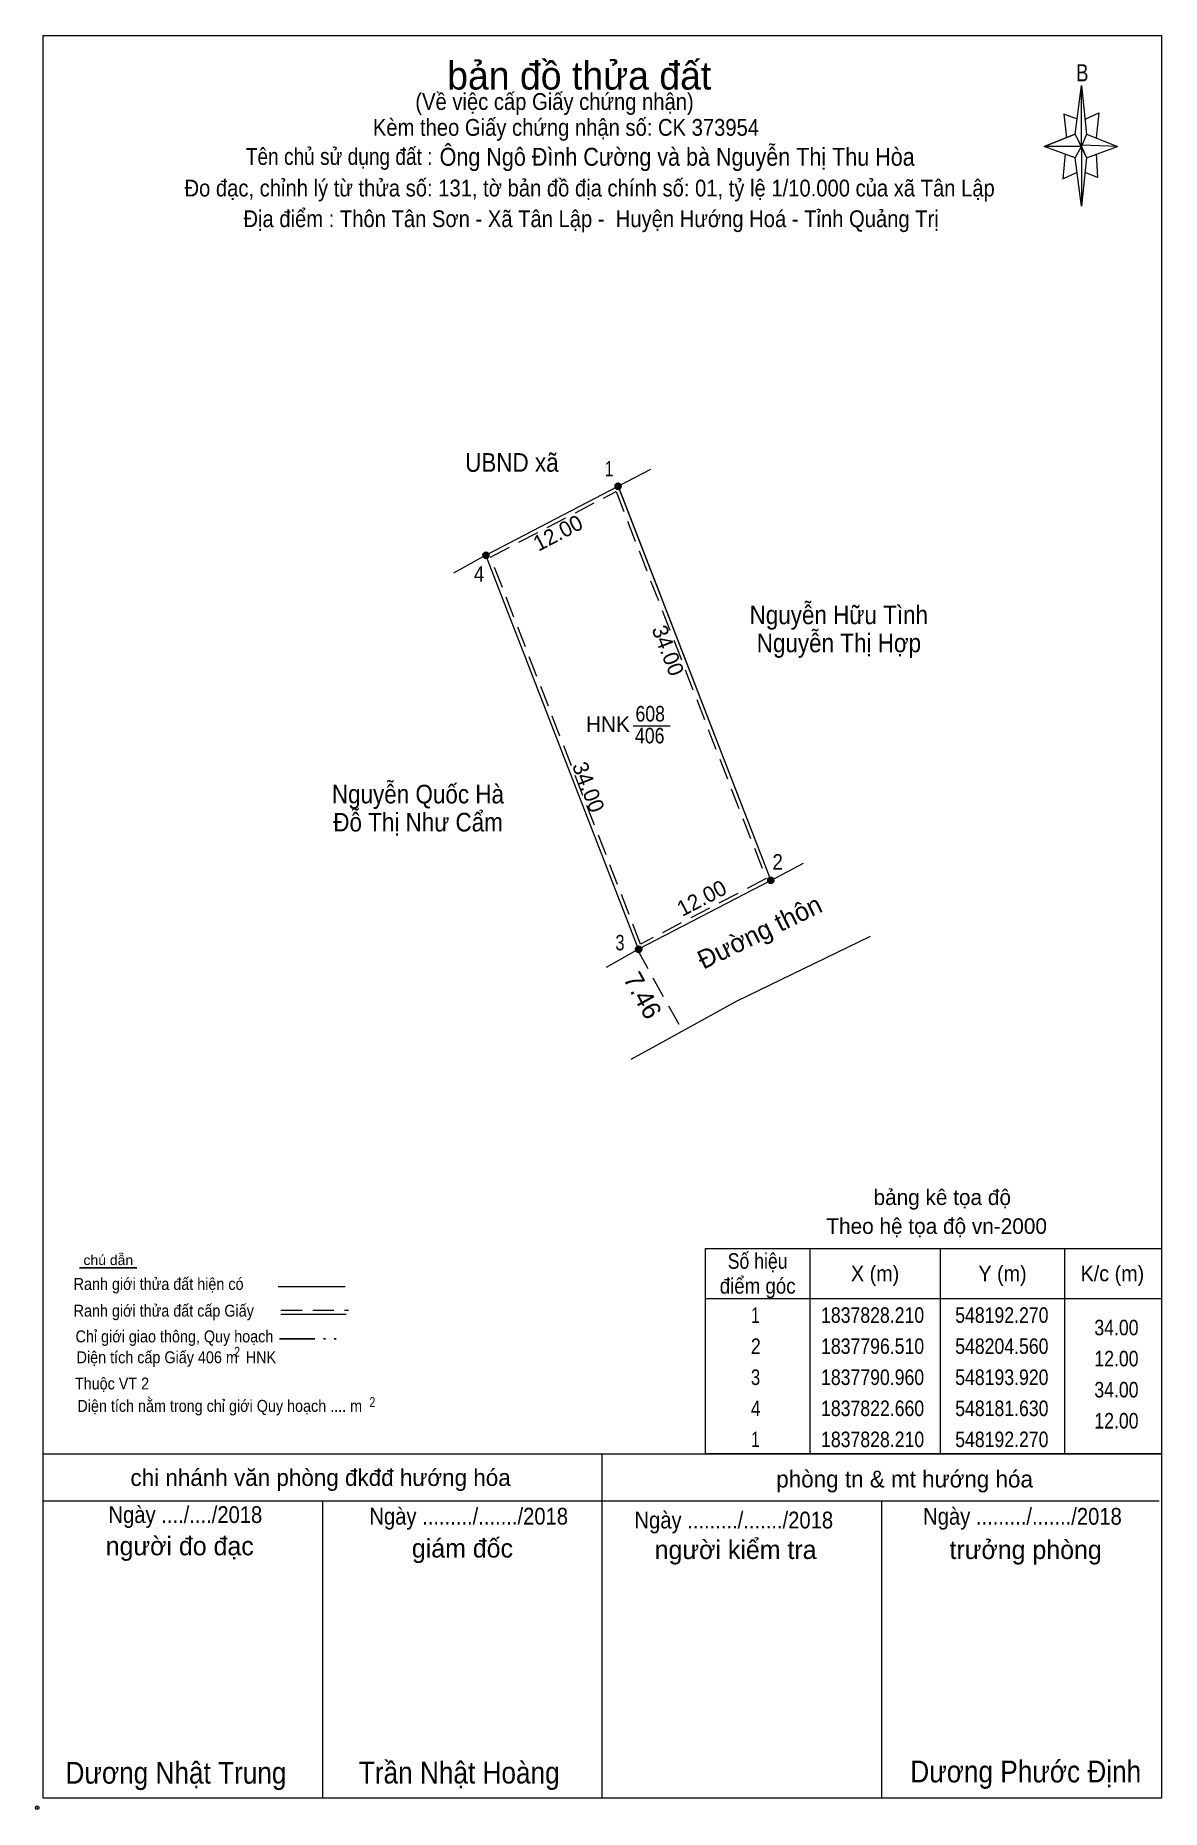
# Model space of a CAD drawing. Header units: metres. Extents: x 548092 to 548768, y 1837749 to 1837896.
# Drawn here: x 548271.2 to 548361.8, y 1837749.2 to 1837891.9 of the extents above; entities that cross this region are included whole.
import ezdxf
from ezdxf.enums import TextEntityAlignment as Align

# ---------------------------------------------------------------- set-up
doc = ezdxf.new("R2010")
doc.units = ezdxf.units.M
doc.header["$LTSCALE"] = 0.57
doc.header["$PDMODE"] = 32
doc.header["$PDSIZE"] = 0.285
doc.linetypes.add('DASH_DOUBLE_DOT', pattern=[9.2, 5, -1.2, 0.3, -1.2, 0.3, -1.2])
doc.linetypes.add('MEDIUM_DASHED', pattern=[4.5, 3, -1.5])
for name, color, linetype, lineweight in [('1', 7, 'Continuous', 13), ('10', 7, 'Continuous', 13), ('11', 7, 'Continuous', 25), ('27', 7, 'Continuous', 13), ('4', 7, 'Continuous', 13), ('63', 7, 'Continuous', 13)]:
    doc.layers.add(name, color=color, linetype=linetype, lineweight=lineweight)
doc.layers.add('36', color=7, linetype='Continuous')
doc.layers.add('9', color=7, linetype='Continuous')

msp = doc.modelspace()

# ---------------------------------------------------------------- texts
at = {"layer": '1', "width": 0.85}
for s, p in [('608', (548320.675, 1837836.69)), ('406', (548320.635, 1837834.93))]:
    msp.add_text(s, height=1.25, dxfattribs=at).set_placement(p, align=Align.CENTER)
at = {"layer": '1'}
msp.add_text('HNK', height=1.25, dxfattribs=at).set_placement((548317.275, 1837835.85), align=Align.CENTER)
at = {"layer": '10'}
for s, rotation, p in [('Đường thôn', 25.946, (548324.95, 1837816.72)), ('7.46', 299.064, (548318.47, 1837816))]:
    msp.add_text(s, height=1.5, rotation=rotation, dxfattribs=at).set_placement(p)
at = {"layer": '36', "width": 0.9}
for s, p in [('UBND xã', (548309.545, 1837856.78)), ('Nguyễn Hữu Tình', (548335.85, 1837844.52)), ('Nguyễn Thị Hợp', (548335.86, 1837842.26)), ('Nguyễn Quốc Hà', (548301.985, 1837830.1)), ('Đỗ Thị Như Cẩm', (548301.995, 1837827.84))]:
    msp.add_text(s, height=1.5, dxfattribs=at).set_placement(p, align=Align.CENTER)
at = {"layer": '4'}
for s, height, p in [('bản đồ thửa đất', 2.25, (548314.965, 1837887.53)), ('bảng kê tọa độ', 1.25, (548344.175, 1837797.79)), ('Theo hệ tọa độ vn-2000', 1.25, (548343.725, 1837795.47)), ('chi nhánh văn phòng đkđđ hướng hóa', 1.35, (548294.15, 1837775.19)), ('phòng tn & mt hướng hóa', 1.35, (548341.145, 1837775.07)), ('người đo đạc', 1.5, (548282.815, 1837769.61)), ('giám đốc', 1.5, (548305.565, 1837769.43)), ('người kiểm tra', 1.5, (548327.545, 1837769.31)), ('trưởng phòng', 1.5, (548350.885, 1837769.31))]:
    msp.add_text(s, height=height, dxfattribs=at).set_placement(p, align=Align.CENTER)
for s, height, width, p in [('B', 1.378, 0.8, (548355.45, 1837888.19)), ('(Về việc cấp Giấy chứng nhận)', 1.35, 0.9, (548312.975, 1837885.89)), ('Kèm theo Giấy chứng nhận số: CK 373954', 1.35, 0.9, (548313.895, 1837883.81)), ('Tên chủ sử dụng đất :', 1.35, 0.85, (548295.645, 1837881.47)), ('Đo đạc, chỉnh lý từ thửa số: 131, tờ bản đồ địa chính số: 01, tỷ lệ 1/10.000 của xã Tân Lập', 1.35, 0.9, (548315.8, 1837878.93)), ('Địa điểm : Thôn Tân Sơn - Xã Tân Lập -  Huyện Hướng Hoá - Tỉnh Quảng Trị ', 1.35, 0.9, (548316.145, 1837876.46)), ('chú dẫn', 0.7999, 1.05, (548277.07, 1837792.96)), ('Ranh giới thửa đất hiện có ', 0.96, 0.9, (548281.275, 1837790.96)), ('Ranh giới thửa đất cấp Giấy', 0.96, 0.9, (548281.53, 1837788.81)), ('Chỉ giới giao thông, Quy hoạch', 0.96, 0.9, (548282.39, 1837786.74)), ('2', 0.8, 0.8, (548287.43, 1837785.58)), ('Diện tích cấp Giấy 406 m  HNK', 0.96, 0.9, (548282.545, 1837785.06)), ('Thuộc VT 2', 0.96, 0.9, (548277.365, 1837782.95)), ('Diện tích nằm trong chỉ giới Quy hoạch .... m', 0.96, 0.9, (548286.035, 1837781.15)), ('2', 0.8, 0.8, (548298.32, 1837781.53)), ('Ngày ..../..../2018', 1.35, 0.9, (548283.27, 1837772.21)), ('Ngày ........./......./2018', 1.35, 0.9, (548306.07, 1837772.08)), ('Ngày ........./......./2018', 1.35, 0.9, (548350.63, 1837772.07)), ('Ngày ........./......./2018', 1.35, 0.9, (548327.4, 1837771.77)), ('Dương Nhật Trung', 1.75, 0.9, (548282.515, 1837751.24)), ('Trần Nhật Hoàng', 1.75, 0.9, (548305.31, 1837751.25)), ('Dương Phước Định', 1.75, 0.9, (548350.895, 1837751.34))]:
    msp.add_text(s, height=height, dxfattribs=dict(at, width=width)).set_placement(p, align=Align.CENTER)
at = {"layer": '4', "width": 0.9}
msp.add_text('Ông Ngô Đình Cường và bà Nguyễn Thị Thu Hòa', height=1.44, dxfattribs=at).set_placement((548303.73, 1837881.4))
at = {"layer": '63'}
for s, rotation, p in [('12.00', 27.547, (548313.536, 1837851.309)), ('34.00', 291.191, (548321.524, 1837842.1809)), ('34.00', 291.191, (548315.124, 1837831.1909)), ('12.00', 27.547, (548325.106, 1837821.929))]:
    msp.add_text(s, height=1.25, rotation=rotation, dxfattribs=at).set_placement(p, align=Align.CENTER)
for s, width, p in [('Số hiệu', 0.85, (548329.32, 1837792.66)), ('điểm góc', 0.9, (548329.32, 1837790.66)), ('X (m)', 0.95, (548338.77, 1837791.66)), ('Y (m)', 0.95, (548349.025, 1837791.66)), ('K/c (m)', 0.95, (548357.865, 1837791.66)), (' 1', 0.75, (548328.97, 1837788.31)), ('1837828.210', 0.85, (548338.57, 1837788.31)), ('548192.270', 0.85, (548348.97, 1837788.31)), (' 2', 0.85, (548328.975, 1837785.81)), ('1837796.510', 0.85, (548338.57, 1837785.81)), ('548204.560', 0.85, (548348.97, 1837785.81)), (' 3', 0.8, (548328.965, 1837783.31)), ('1837790.960', 0.85, (548338.57, 1837783.31)), ('548193.920', 0.85, (548348.97, 1837783.31)), (' 4', 0.85, (548328.97, 1837780.81)), ('1837822.660', 0.85, (548338.57, 1837780.81)), ('548181.630', 0.85, (548348.97, 1837780.81)), (' 1', 0.75, (548328.97, 1837778.31)), ('1837828.210', 0.85, (548338.57, 1837778.31)), ('548192.270', 0.85, (548348.97, 1837778.31))]:
    msp.add_text(s, height=1.25, dxfattribs=dict(at, width=width)).set_placement(p, align=Align.CENTER)
at = {"layer": '63', "width": 0.85}
for s, p in [('34.00', (548359.97, 1837787.31)), ('12.00', (548359.97, 1837784.81)), ('34.00', (548359.97, 1837782.31)), ('12.00', (548359.97, 1837779.81))]:
    msp.add_text(s, height=1.25, dxfattribs=at).set_placement(p, align=Align.RIGHT)
at = {"layer": '9'}
for s, width, p in [('1', 0.75, (548317.36, 1837856.4)), ('4', 0.9, (548306.9, 1837847.94)), ('2', 0.9, (548330.93, 1837824.78)), ('3', 0.8, (548318.24, 1837818.28))]:
    msp.add_text(s, height=1.242, dxfattribs=dict(at, width=width)).set_placement(p, align=Align.CENTER)

# ---------------------------------------------------------------- hatches: boundary and pattern name
at = {"layer": '11'}
for points in [[(548318.3383, 1837855.61, 1), (548317.8417, 1837855.61, 1)], [(548307.6983, 1837850.06, 1), (548307.2017, 1837850.06, 1)], [(548307.6983, 1837850.06, 1), (548307.2017, 1837850.06, 1)], [(548330.6283, 1837823.91, 1), (548330.1317, 1837823.91, 1)], [(548319.9883, 1837818.36, 1), (548319.4917, 1837818.36, 1)]]:
    msp.add_hatch(color=256, dxfattribs=at).paths.add_polyline_path(points)

# ---------------------------------------------------------------- linework, layer by layer
at = {"layer": '1'}
msp.add_lwpolyline([(548318.09, 1837855.61), (548330.38, 1837823.91), (548319.74, 1837818.36), (548307.45, 1837850.06)], close=True, dxfattribs=at)
msp.add_lwpolyline([(548318.18, 1837855.39), (548330.38, 1837823.91), (548319.74, 1837818.36), (548307.45, 1837850.06), (548318.09, 1837855.61)], dxfattribs=at)
at = {"layer": '1', "linetype": 'MEDIUM_DASHED'}
msp.add_lwpolyline([(548317.93, 1837855.19), (548330, 1837824.05), (548319.9, 1837818.78), (548307.83, 1837849.92)], close=True, dxfattribs=at)
at = {"layer": '10'}
msp.add_line((548327.62, 1837814.18), (548338.41, 1837819.43), dxfattribs=at)
at = {"layer": '10', "linetype": 'MEDIUM_DASHED'}
msp.add_line((548319.65, 1837818.31), (548323.27, 1837811.79), dxfattribs=at)
at = {"layer": '10'}
msp.add_lwpolyline([(548307.45, 1837850.06), (548318.09, 1837855.61), (548318.18, 1837855.39), (548330.38, 1837823.91), (548319.74, 1837818.36)], close=True, dxfattribs=at)
msp.add_lwpolyline([(548319.14, 1837809.52), (548321.16, 1837810.63), (548327.62, 1837814.18)], dxfattribs=at)
at = {"layer": '11'}
for centre in [(548318.09, 1837855.61), (548307.45, 1837850.06), (548307.45, 1837850.06), (548330.38, 1837823.91), (548319.74, 1837818.36)]:
    msp.add_circle(centre, 0.2483, dxfattribs=at)
at = {"layer": '27'}
for p, q in [((548318.09, 1837855.61), (548320.73, 1837856.99)), ((548307.45, 1837850.06), (548304.85, 1837848.61)), ((548330.38, 1837823.91), (548333.02, 1837825.29)), ((548319.74, 1837818.36), (548317.14, 1837816.91))]:
    msp.add_line(p, q, dxfattribs=at)
at = {"layer": '4'}
for p, q in [((548354.87, 1837883.95), (548355.37, 1837887.85)), ((548355.77, 1837883.95), (548358.27, 1837882.95)), ((548354.87, 1837882.05), (548352.37, 1837882.95)), ((548355.77, 1837882.05), (548355.37, 1837878.15)), ((548356.57, 1837882.35), (548356.67, 1837880.45)), ((548356.67, 1837880.45), (548355.67, 1837880.85)), ((548290.75, 1837791.24), (548296.13, 1837791.24)), ((548290.95, 1837789), (548296.22, 1837789)), ((548271.82, 1837777.78), (548361.82, 1837777.78)), ((548271.82, 1837777.78), (548361.82, 1837777.78)), ((548271.82, 1837777.78), (548361.82, 1837777.78)), ((548316.82, 1837750.08), (548316.82, 1837777.78)), ((548271.82, 1837773.98), (548361.62, 1837773.98)), ((548294.32, 1837750.08), (548294.32, 1837773.98)), ((548339.32, 1837750.08), (548339.32, 1837773.98)), ((548361.82, 1837750.08), (548271.82, 1837750.08))]:
    msp.add_line(p, q, dxfattribs=at)
at = {"layer": '4', "lineweight": 25}
msp.add_line((548279.37, 1837792.73), (548274.75, 1837792.73), dxfattribs=at)
at = {"layer": '4', "linetype": 'MEDIUM_DASHED'}
msp.add_line((548290.95, 1837789.32), (548296.39, 1837789.32), dxfattribs=at)
at = {"layer": '4', "linetype": 'DASH_DOUBLE_DOT', "lineweight": 25}
msp.add_line((548290.85, 1837787.03), (548296.09, 1837787.03), dxfattribs=at)
at = {"layer": '4'}
for points in [[(548271.82, 1837891.88), (548361.82, 1837891.88), (548361.82, 1837750.08), (548271.82, 1837750.08)], [(548355.37, 1837887.85), (548355.77, 1837883.95), (548355.37, 1837882.95)], [(548355.37, 1837882.95), (548352.37, 1837882.95), (548354.87, 1837883.95), (548355.77, 1837882.05), (548358.27, 1837882.95), (548355.37, 1837883.05)], [(548355.37, 1837882.95), (548355.37, 1837878.15), (548354.87, 1837882.05)]]:
    msp.add_lwpolyline(points, close=True, dxfattribs=at)
for points in [[(548355.07, 1837885.15), (548353.97, 1837885.55), (548354.17, 1837883.65)], [(548355.67, 1837885.15), (548356.77, 1837885.65), (548356.57, 1837883.65)], [(548355.37, 1837882.95), (548354.87, 1837883.95), (548352.37, 1837882.95)], [(548354.07, 1837882.35), (548353.87, 1837880.35), (548354.97, 1837880.85)], [(548355.37, 1837882.95), (548355.77, 1837882.05), (548358.27, 1837882.95)]]:
    msp.add_lwpolyline(points, dxfattribs=at)
msp.add_point((548271.35, 1837749.3), dxfattribs=at)
at = {"layer": '63'}
for p, q in [((548319.31, 1837836.35), (548322.27, 1837836.35)), ((548333.52, 1837794.28), (548333.52, 1837777.78)), ((548344.02, 1837794.28), (548344.02, 1837777.78)), ((548354.02, 1837794.28), (548354.02, 1837777.78)), ((548325.12, 1837790.28), (548361.82, 1837790.28))]:
    msp.add_line(p, q, dxfattribs=at)
msp.add_lwpolyline([(548325.12, 1837794.28), (548361.82, 1837794.28), (548361.82, 1837777.78), (548325.12, 1837777.78)], close=True, dxfattribs=at)

msp.set_redraw_order([(e.dxf.handle, doc.entitydb.next_handle()) for e in msp.query("TEXT MTEXT ATTDEF DIMENSION ARC_DIMENSION")])  # texts and dimensions are drawn at this point

doc.saveas('drawing.dxf')
